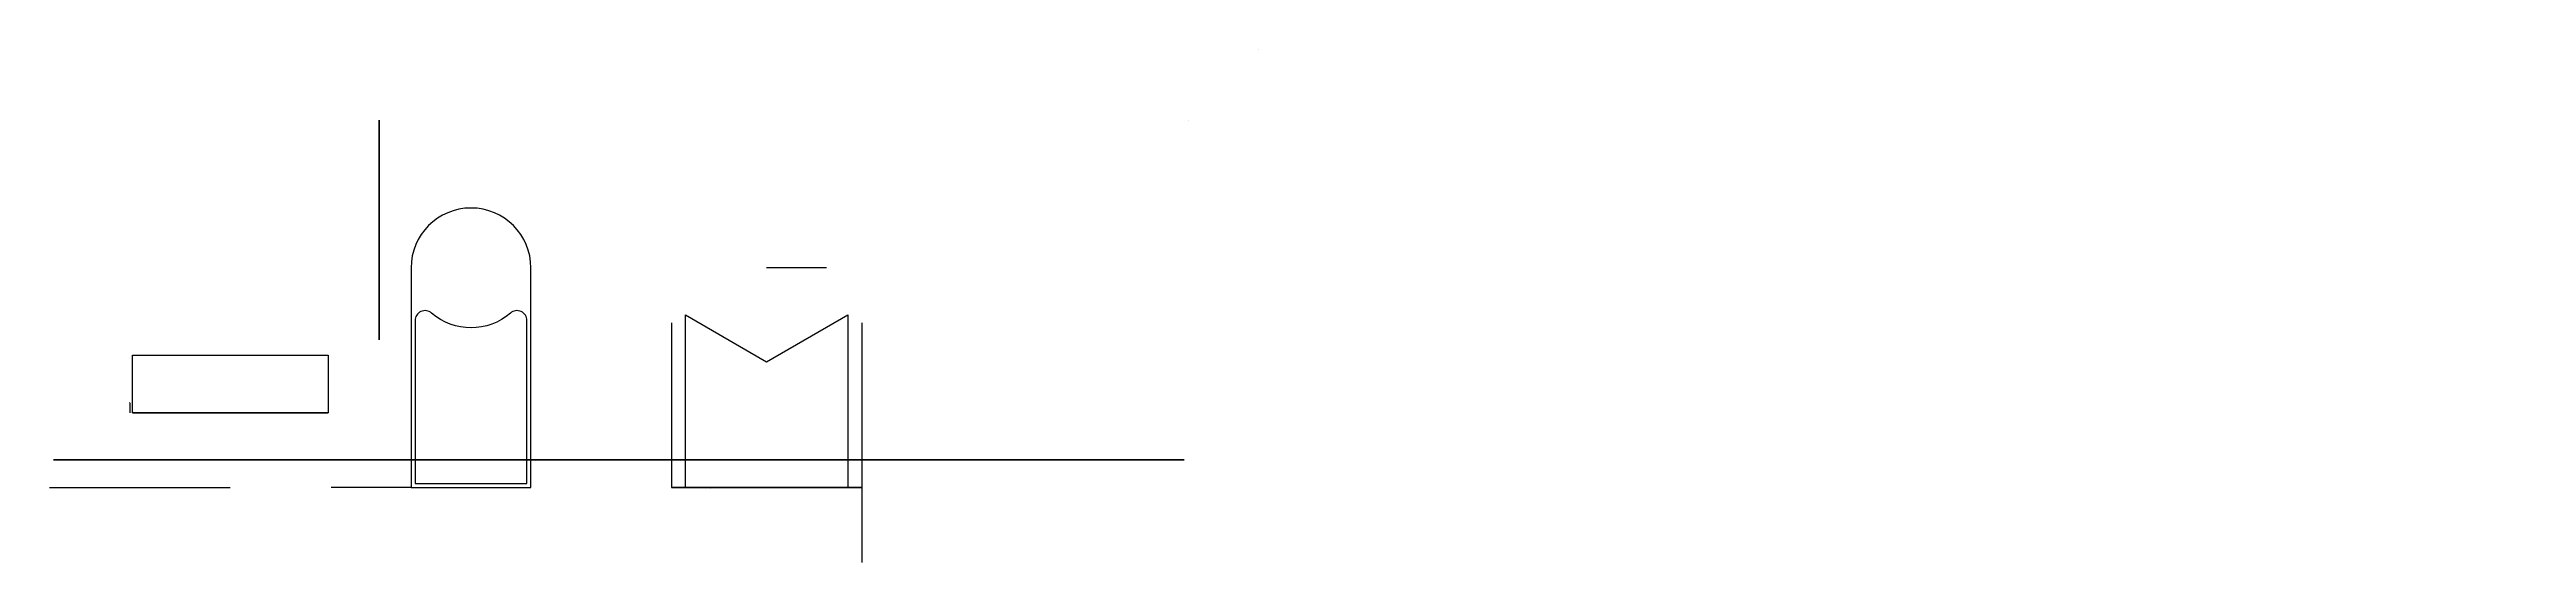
# Model space of a CAD drawing. Header units: millimetres. Extents: x -68 to 56, y -8 to 17.
import ezdxf

# ---------------------------------------------------------------- set-up
doc = ezdxf.new("R2010")
doc.units = ezdxf.units.MM
doc.header["$MEASUREMENT"] = 0
doc.styles.get("Standard").update_dxf_attribs({"font": 'Arial.ttf'})
doc.dimstyles.get("Standard").update_dxf_attribs({"dimtxt": 0.18, "dimasz": 0.18, "dimexe": 0.18, "dimexo": 0.0625, "dimgap": 0.09, "dimtad": 0, "dimtih": 1, "dimtoh": 1, "dimdec": 4, "dimzin": 0, "dimdsep": 46, "dimtxsty": 'Standard', "dimcen": 0.09, "dimadec": 0, "dimazin": 0, "dimtfac": 1, "dimtdec": 4, "dimtofl": 0, "dimtmove": 0, "dimatfit": 3, "dimfxl": 1, "dimtolj": 1, "dimtzin": 0, "dimarcsym": 0})

# ---------------------------------------------------------------- blocks, each defined once
blk = doc.blocks.new('*D1')
at = {"layer": 'Defpoints', "color": 0, "transparency": 16777216}
for p in [(-1, 13.8, -3), (-1, 13.8, 65), (-1, 13.8, 65), (56, 13.8, 65), (56, -1)]:
    blk.add_point(p, dxfattribs=at)

msp = doc.modelspace()

# ---------------------------------------------------------------- linework, layer by layer
at = {"extrusion": (-7.99361e-16, 1, -1.43255e-16)}
for p, q in [((-7.46447, 17.33553, 9.5), (-7.46447, 17.33553, 7)), ((-11.2, -3.2, 9.5), (-67.8, -3.2, 9.5))]:
    msp.add_line(p, q, dxfattribs=at)
at = {"extrusion": (2.67934e-15, 1, 0)}
msp.add_line((-11, 13.8, 9.5), (-11, 13.8, 7), dxfattribs=at)
at = {"extrusion": (-2.22045e-16, -1.38778e-16, -1)}
for p, q in [((-29.1, 6.4, -10.5), (-32.1, 6.4, -10.5)), ((-27.33686, 3.65, -10.5), (-27.33686, -8.34674, -10.5))]:
    msp.add_line(p, q, dxfattribs=at)
at = {"extrusion": (1.11022e-16, -1, -8.57523e-17)}
msp.add_line((-68, -4.6, 62), (-68, -4.6, -5), dxfattribs=at)
at = {"extrusion": (2.22045e-16, -1.38778e-16, -1)}
for p, q in [((-68, -4.6, 62), (-58.95, -4.6, 62)), ((-36.17032, -4.6, -10.5), (-28.12968, -4.6, -10.5))]:
    msp.add_line(p, q, dxfattribs=at)
msp.add_line((-49.9, -4.6, 65), (-53.9, -4.6, 65))
at = {"extrusion": (0, -2.39877e-16, -1)}
msp.add_line((-36.86314, -4.6, -10.5), (-27.33686, -4.6, -10.5), dxfattribs=at)
at = {"extrusion": (0, 0, -1)}
msp.add_line((-27.33686, -4.6, -10.5), (-36.86314, -4.6, -10.5), dxfattribs=at)
at = {"extrusion": (-2.42672e-16, 7.83766e-31, -1)}
msp.add_line((-35.1, -4.6, -5), (-34.90022, -4.60932, -5), dxfattribs=at)
at = {"extrusion": (1, -1.11022e-16, 2.22045e-16), "elevation": -51.5}
msp.add_lwpolyline([(13.8, 26), (2.8, 26), (2.8, 24), (13.8, 24)], close=True, dxfattribs=at)
at = {"elevation": 65}
for points in [[(-49.9, 6.4), (-49.9, -4.6), (-43.9, -4.6), (-43.9, 6.4, 1)], [(-49.7, 3.76182), (-49.7, -4.4), (-44.1, -4.4), (-44.1, 3.76182, 0.64372961), (-44.92857, 4.1387, -0.37470383), (-48.87143, 4.1387, 0.64372961)]]:
    msp.add_lwpolyline(points, format="xyb", close=True, dxfattribs=at)
at = {"extrusion": (-2.22045e-16, -1.38778e-16, -1), "elevation": 10.5}
msp.add_lwpolyline([(36.17032, -4.6), (36.17032, 4.05), (32.1, 1.7), (28.02968, 4.05), (28.02968, -4.6)], close=True, dxfattribs=at)
msp.add_lwpolyline([(36.86314, 3.65), (36.86314, -4.6)], dxfattribs=at)
at = {"elevation": 61.75}
msp.add_lwpolyline([(-54.05, 2.025), (-54.05, -0.85), (-63.85, -0.85), (-63.85, 2.025), (-54.05, 2.025)], dxfattribs=at)
at = {"extrusion": (-0.999992, 5.16591e-15, 0.004032), "elevation": 63.96433}
msp.add_lwpolyline([(0.35, -5.04459), (0.35, -6.39459)], dxfattribs=at)
at = {"extrusion": (-0.004032, 1.08037e-17, -0.999992), "elevation": 5.04459}
msp.add_lwpolyline([(63.96433, -0.35), (63.96433, -0.85)], dxfattribs=at)
at = {"elevation": 61.75}
msp.add_lwpolyline([(-63.85, -0.85), (-54.05, -0.85), (-54.05, -0.85), (-63.85, -0.85)], close=True, dxfattribs=at)
at = {"extrusion": (1.77636e-15, 1, 0), "elevation": -3.2}
for points in [[(47.8, -4.8), (39.5, -4.8), (39.5, 23.8), (47.8, 23.8)], [(27.1774, -4.8), (18.8774, -4.8), (18.8774, 23.8), (27.1774, 23.8)]]:
    msp.add_lwpolyline(points, close=True, dxfattribs=at)
msp.add_polyline3d([(-67.8, -3.2, 5.2), (-67.8, -3.2, 23.8), (-11.2, -3.2, 23.8), (-11.2, -3.2, -4.8), (-47.8, -3.2, -4.8), (-47.8, -3.2, 5.2)], close=True)

# ---------------------------------------------------------------- dimensions: what is measured, and where the dimension line sits
dim = msp.add_angular_dim_2l(base=(56, -1), line1=((-1, 13.8, 65), (56, 13.8, 65)), line2=((-1, 13.8, -3), (-1, 13.8, 65)), dimstyle='Standard')
dim.commit()
dim.dimension.update_dxf_attribs({"geometry": '*D1', "text_midpoint": (56, -1)})

doc.saveas('drawing.dxf')
